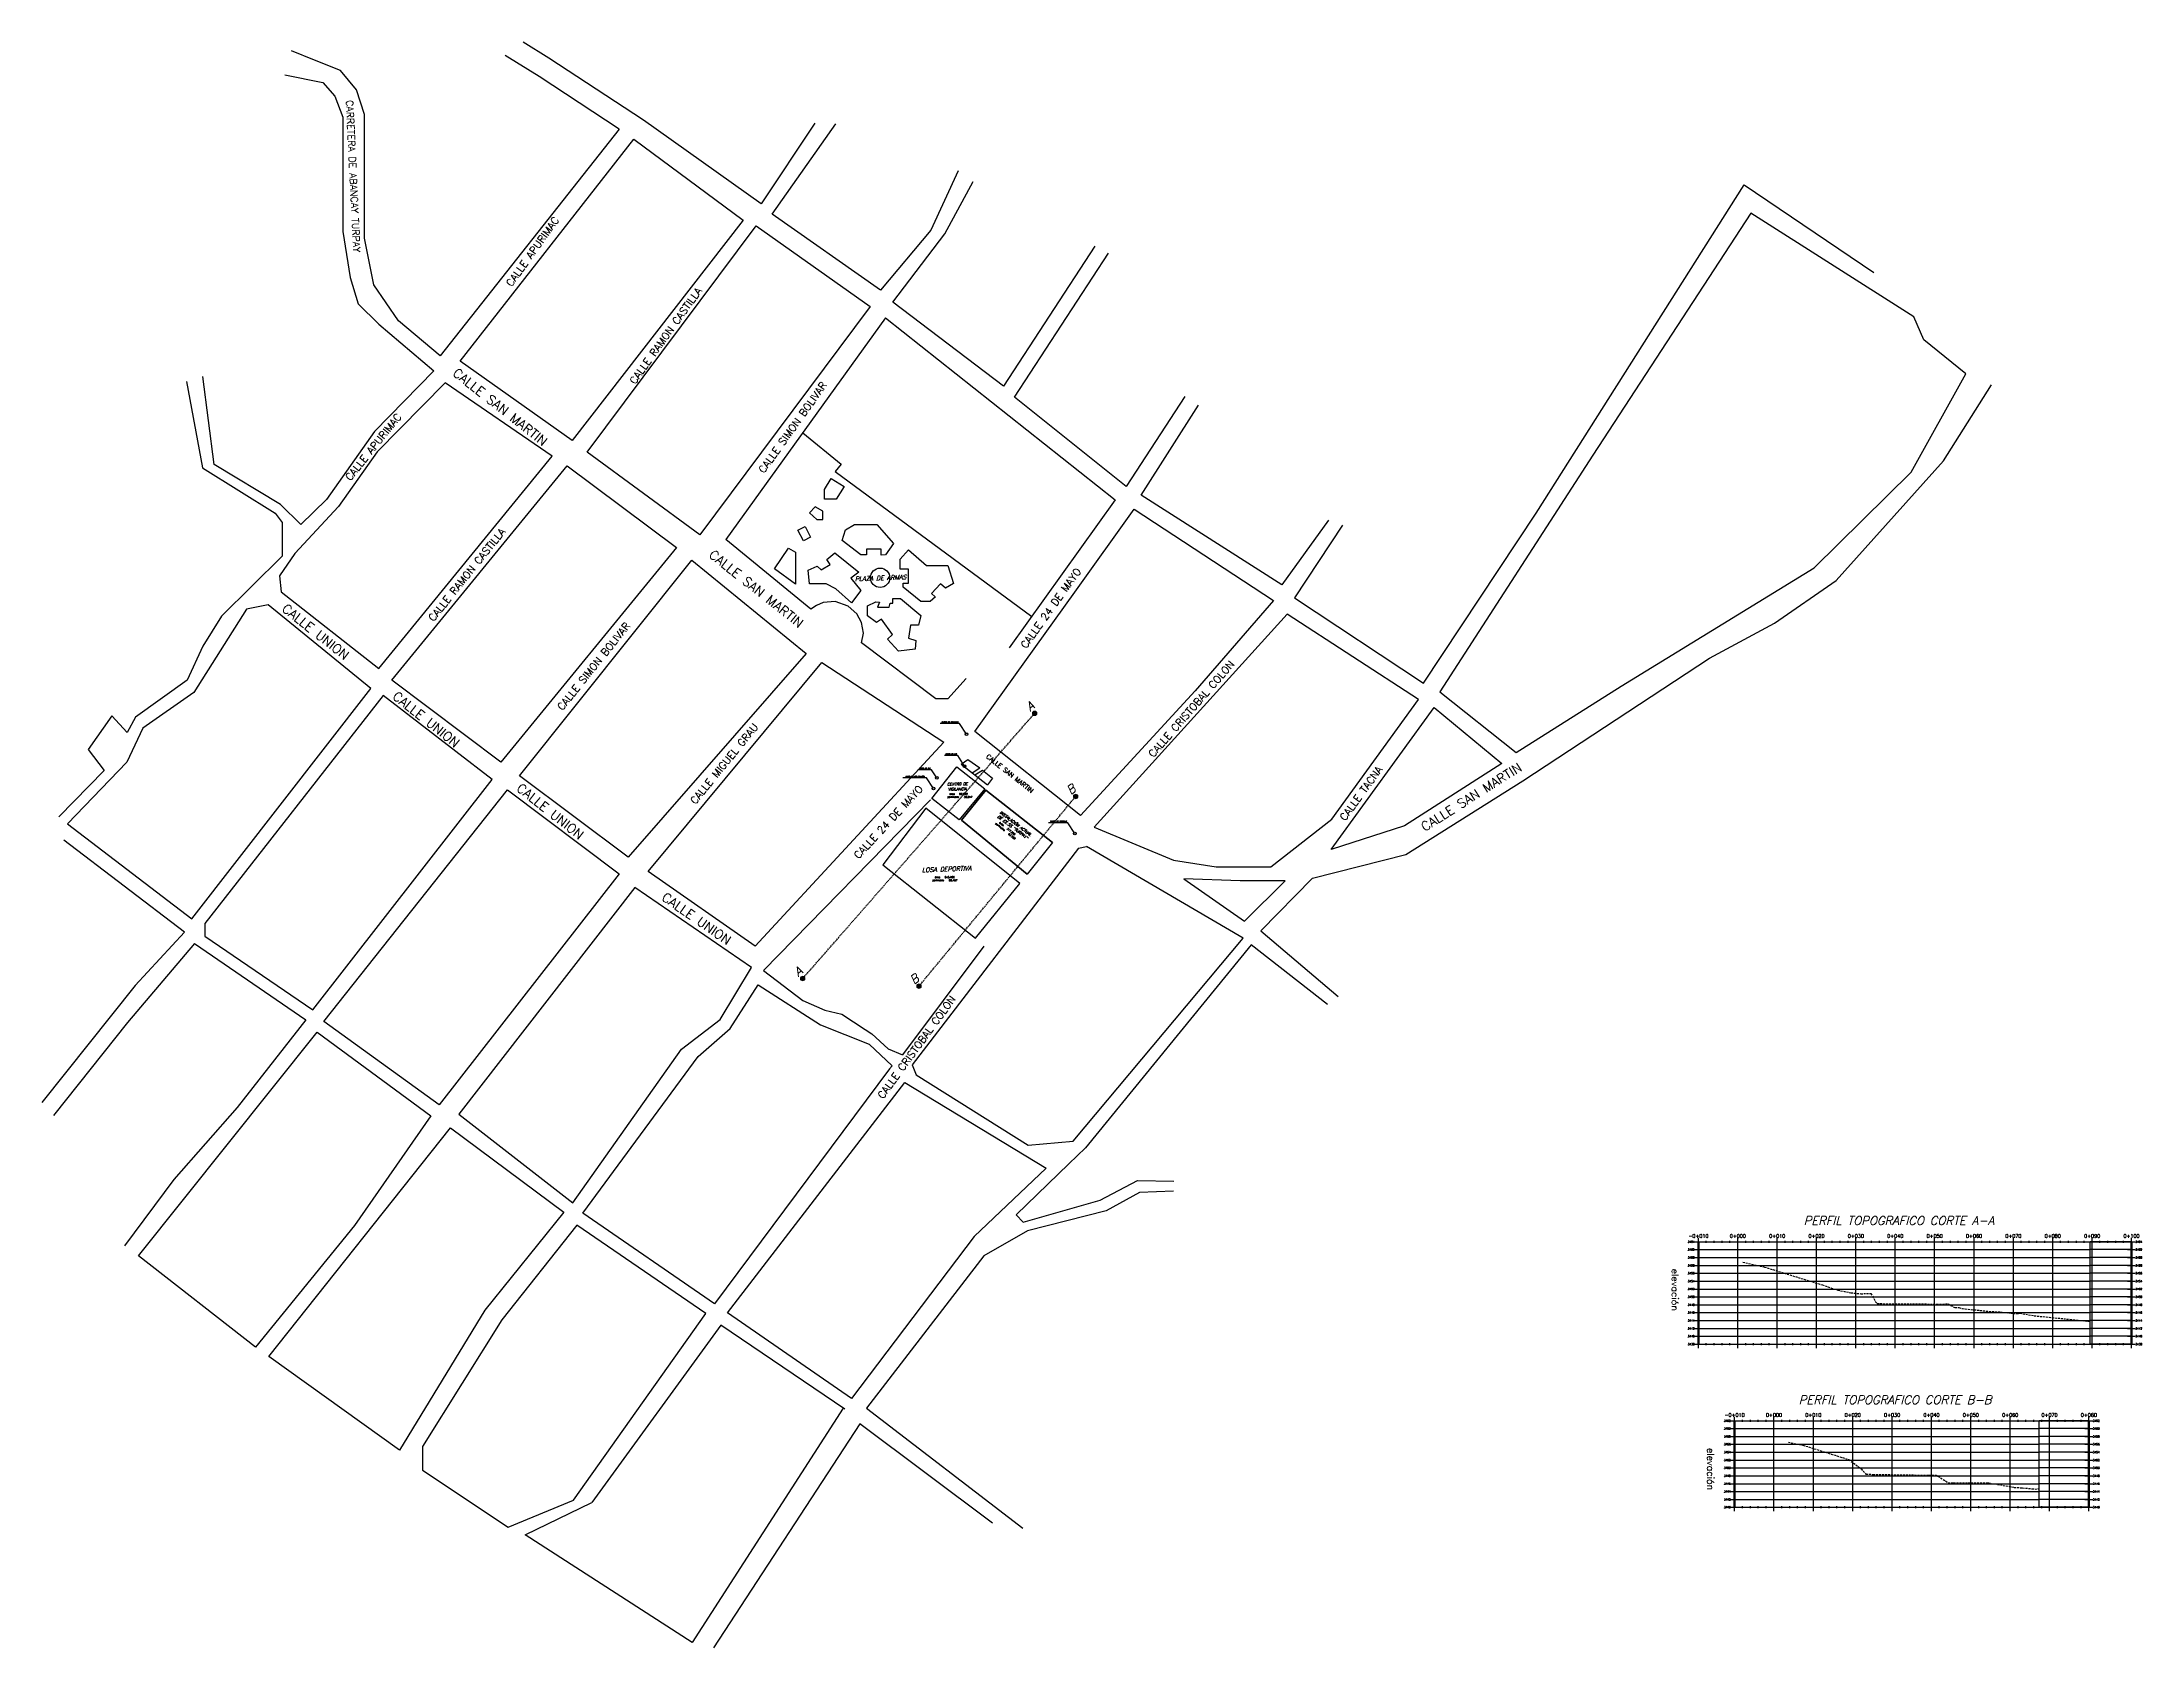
# Model space of a CAD drawing. Header units: metres. Extents: x 756359 to 758214, y 8425508 to 8426351.
# Drawn here: x 756359 to 756893, y 8425508 to 8425916 of the extents above.
import ezdxf
from ezdxf.enums import TextEntityAlignment as Align

# ---------------------------------------------------------------- set-up
doc = ezdxf.new("R2010")
doc.units = ezdxf.units.M
doc.linetypes.add('DASHED', pattern=[0.75, 0.5, -0.25])
doc.linetypes.add('HIDDEN', pattern=[0.375, 0.25, -0.125])
for name, color, linetype, lineweight in [('08', 8, 'Continuous', 20), ('PERFIL', 150, 'Continuous', 9), ('Texto calles', 7, 'Continuous', 18)]:
    doc.layers.add(name, color=color, linetype=linetype, lineweight=lineweight)
for name, color, linetype in [('C-ANNO-TABL-TTBL', 5, 'Continuous'), ('C-ROAD-PROF', 1, 'DASHED'), ('C-ROAD-PROF-GRID-GEOM', 5, 'Continuous'), ('C-ROAD-PROF-GRID-MAJR', 8, 'Continuous'), ('C-ROAD-PROF-TEXT', 11, 'Continuous'), ('C-ROAD-PROF-TITL', 11, 'Continuous'), ('C-ROAD-PROF-TTLB', 5, 'Continuous'), ('Capa1', 7, 'HIDDEN'), ('NOMBRE', 40, 'Continuous')]:
    doc.layers.add(name, color=color, linetype=linetype)
doc.styles.add('ambiente', font='romand.shx', dxfattribs={"oblique": 15})
doc.styles.get("Standard").update_dxf_attribs({"font": 'simplex.shx'})

# ---------------------------------------------------------------- blocks, each defined once
blk = doc.blocks.new('*U74')
at = {"layer": 'C-ROAD-PROF', "color": 1, "linetype": 'DASHED', "lineweight": -3}
for p, q in [((756785.98, 8425596.13), (756791.03, 8425595)), ((756791.03, 8425595), (756791.48, 8425594.91)), ((756791.48, 8425594.91), (756806.18, 8425590.35)), ((756806.18, 8425590.35), (756810.09, 8425589.05)), ((756810.09, 8425589.05), (756813.42, 8425588.36)), ((756813.42, 8425588.36), (756815.93, 8425588.12)), ((756815.93, 8425588.12), (756818.53, 8425588.19)), ((756818.53, 8425588.19), (756819.69, 8425586.09)), ((756819.69, 8425586.09), (756820.07, 8425585.65)), ((756820.07, 8425585.65), (756822.36, 8425585.58)), ((756835.21, 8425585.5), (756838.1, 8425585.52)), ((756838.1, 8425585.52), (756839.86, 8425584.59)), ((756839.86, 8425584.59), (756840.85, 8425584.6)), ((756840.85, 8425584.6), (756841.77, 8425584.36)), ((756841.77, 8425584.36), (756842.49, 8425584.28)), ((756842.49, 8425584.28), (756848.51, 8425583.64)), ((756848.51, 8425583.64), (756851.13, 8425583.52)), ((756851.13, 8425583.52), (756851.27, 8425583.51)), ((756851.27, 8425583.51), (756854.17, 8425583.18)), ((756854.17, 8425583.18), (756854.64, 8425583.12)), ((756854.64, 8425583.12), (756856, 8425583.14)), ((756856, 8425583.14), (756856.36, 8425583.17)), ((756856.36, 8425583.17), (756860.02, 8425582.53)), ((756860.02, 8425582.53), (756869.09, 8425581.61)), ((756869.09, 8425581.61), (756873.98, 8425581.12)), ((756873.98, 8425581.12), (756874.2, 8425581.14))]:
    blk.add_line(p, q, dxfattribs=at)
blk = doc.blocks.new('*U77')
at = {"layer": 'C-ROAD-PROF', "color": 1, "linetype": 'DASHED', "lineweight": -3}
for p, q in [((757035.41, 8425601.97), (757037.28, 8425601.55)), ((757037.28, 8425601.55), (757039.11, 8425601.17)), ((757039.11, 8425601.17), (757046.32, 8425598.91)), ((757046.32, 8425598.91), (757050.73, 8425597.51)), ((757050.73, 8425597.51), (757053.92, 8425595.16)), ((757053.92, 8425595.16), (757055.08, 8425593.81)), ((757055.08, 8425593.81), (757056.97, 8425593.75)), ((757071.1, 8425593.55), (757072.96, 8425593.56)), ((757072.96, 8425593.56), (757073.38, 8425593.34)), ((757073.44, 8425593.31), (757076.01, 8425591.64)), ((757077.36, 8425591.61), (757086.23, 8425591.57)), ((757086.23, 8425591.57), (757086.29, 8425591.58)), ((757092.75, 8425590.46), (757094.89, 8425590.34)), ((757094.89, 8425590.34), (757097.31, 8425590.1)), ((757097.31, 8425590.1), (757098.08, 8425590.02)), ((757098.08, 8425590.02), (757099.08, 8425590.14))]:
    blk.add_line(p, q, dxfattribs=at)

msp = doc.modelspace()

# ---------------------------------------------------------------- hatches: boundary and pattern name
at = {"layer": 'PERFIL'}
h = msp.add_hatch(color=256, dxfattribs=at)
h.set_gradient(color1=(0, 0, 255), color2=(255, 255, 0), name='INVCYLINDER')
h.paths.add_polyline_path([(756610.688, 8425745.145, 1), (756611.828, 8425745.145, 1)])
h = msp.add_hatch(color=256, dxfattribs=at)
h.set_gradient(color1=(0, 0, 255), color2=(255, 255, 0), name='INVCYLINDER')
h.paths.add_polyline_path([(756621.1, 8425724.03, 1), (756622.24, 8425724.03, 1)])
h = msp.add_hatch(color=256, dxfattribs=at)
h.set_gradient(color1=(0, 0, 255), color2=(255, 255, 0), name='INVCYLINDER')
h.paths.add_polyline_path([(756551.777, 8425677.771, 1), (756552.917, 8425677.771, 1)])
h = msp.add_hatch(color=256, dxfattribs=at)
h.set_gradient(color1=(0, 0, 255), color2=(255, 255, 0), name='INVCYLINDER')
h.paths.add_polyline_path([(756581.315, 8425675.844, 1), (756582.455, 8425675.844, 1)])

# ---------------------------------------------------------------- linework, layer by layer
for p, q in [((756598.848, 8425725.657, 3446.241), (756592.692, 8425718.014, 3446.241)), ((756598.567, 8425725.331, 3446.168), (756598.848, 8425725.657, 6892.472)), ((756598.848, 8425725.657, 6892.47), (756599.194, 8425725.435, 3446.307)), ((756615.828, 8425712.353, 3446.241), (756598.848, 8425725.657, 3446.241)), ((756592.692, 8425718.014, 3446.241), (756609.327, 8425704.308, 3446.241)), ((756622.378, 8425710.929, 3445.972), (756580.183, 8425655.86)), ((756664.234, 8425688.013), (756624.474, 8425711.358)), ((756621.064, 8425636.491), (756664.234, 8425688.013)), ((756580.183, 8425655.86), (756581.17, 8425653.278)), ((756581.17, 8425653.278), (756609.59, 8425635.428)), ((756609.59, 8425635.428), (756621.064, 8425636.491))]:
    msp.add_line(p, q)
at = {"flags": 128}
for points in [[(756505.689, 8425893.538), (756460.228, 8425835.987), (756449.672, 8425844.86), (756443.435, 8425853.972), (756441.036, 8425865.842), (756441.036, 8425880.589), (756441.036, 8425897.255), (756438.997, 8425903.49), (756434.919, 8425908.406), (756428.321, 8425911.043), (756422.489, 8425913.375)], [(756505.689, 8425893.538), (756485.397, 8425906.857), (756476.793, 8425912.189)], [(756511.893, 8425895.782), (756487.859, 8425911.571), (756481.314, 8425915.659)], [(756420.764, 8425907.31), (756430.48, 8425905.392), (756433.479, 8425901.915), (756435.516, 8425896.607), (756435.516, 8425886.706), (756435.516, 8425867.563), (756437.407, 8425855.837), (756439.45, 8425849.175), (756444.667, 8425843.96), (756458.674, 8425832.137), (756443.56, 8425816.687), (756431.345, 8425799.417), (756424.846, 8425793.062)], [(756555.424, 8425895.018), (756541.793, 8425874.524), (756511.893, 8425895.782)], [(756591.874, 8425882.962), (756584.903, 8425867.831), (756572.089, 8425852.629), (756544.61, 8425871.935), (756560.75, 8425894.909)], [(756626.527, 8425863.812), (756603.363, 8425828.201), (756575.258, 8425849.603), (756588.478, 8425866.965), (756595.676, 8425880.217)], [(756738.63, 8425796.005), (756791.495, 8425879.399), (756824.466, 8425857.108)], [(756649.412, 8425825.634), (756634.485, 8425802.761), (756606.106, 8425825.435), (756630.047, 8425862.052)], [(756573.413, 8425845.598), (756532.793, 8425789.291)], [(756573.413, 8425845.598), (756631.746, 8425799.328), (756604.831, 8425761.769)], [(756395.789, 8425829.433), (756399.874, 8425807.49), (756418.371, 8425796.017), (756420.129, 8425793.579), (756420.129, 8425785.074), (756404.751, 8425769.802), (756399.984, 8425762.194), (756395.957, 8425753.576), (756382.898, 8425744.142), (756380.742, 8425740.286), (756376.885, 8425744.482), (756370.815, 8425735.92), (756374.899, 8425730.647), (756363.384, 8425718.853)], [(756424.846, 8425793.062), (756419.695, 8425798.215), (756402.891, 8425808.36), (756399.987, 8425830.738)], [(756668.683, 8425689.882), (756681.852, 8425703.248), (756705.558, 8425709.324), (756735.306, 8425727.967), (756782.68, 8425759.182), (756799.189, 8425768.067), (756814.82, 8425778.878), (756842.139, 8425809.248), (756854.33, 8425828.543)], [(756685.892, 8425794.226), (756674.064, 8425777.758), (756638.291, 8425800.568), (756652.875, 8425823.442)], [(756552.363, 8425816.419), (756562.133, 8425808.455), (756560.595, 8425806.569), (756610.532, 8425769.725)], [(756689.492, 8425792.918), (756677.283, 8425774.444), (756710.063, 8425752.78), (756738.63, 8425796.005)], [(756593.89, 8425753.986), (756589.208, 8425748.857), (756586.162, 8425748.857), (756567.268, 8425763.03), (756567.751, 8425765.48), (756567.301, 8425768.202), (756566.132, 8425770.385), (756563.926, 8425772.387), (756560.623, 8425773.52), (756557.553, 8425773.267), (756555.849, 8425772.565), (756554.445, 8425771.576), (756532.793, 8425789.291)], [(756586.05, 8425774.697), (756584.723, 8425773.526), (756582.342, 8425773.526), (756577.892, 8425777.194), (756577.892, 8425778.17), (756579.219, 8425778.17), (756579.219, 8425781.759), (756577.072, 8425781.759), (756577.072, 8425784.335), (756579.258, 8425786.637), (756583.825, 8425782.696), (756589.212, 8425782.696), (756590.656, 8425778.092), (756588.627, 8425776.921), (756587.338, 8425778.014), (756585.054, 8425775.613), (756586.017, 8425774.697)], [(756395.315, 8425689.568), (756364.629, 8425712.915)], [(756395.315, 8425689.568), (756382.827, 8425675.998), (756359.119, 8425646.32)], [(756668.683, 8425689.882), (756688.391, 8425673.187)], [(756397.844, 8425686.68), (756380.804, 8425666.59), (756362.057, 8425642.969)], [(756397.844, 8425686.68), (756426.15, 8425667.322), (756408.731, 8425644.985), (756392.573, 8425626.772), (756380.074, 8425609.909)], [(756598.353, 8425685.959), (756577.733, 8425658.428)], [(756685.669, 8425671.187), (756666.296, 8425686.31), (756624.14, 8425634.802), (756619.935, 8425630.726), (756606.602, 8425617.801), (756608.352, 8425615.903), (756627.886, 8425621.518), (756637.401, 8425626.475), (756646.611, 8425626.324)], [(756646.56, 8425623.794), (756637.907, 8425623.44), (756629.455, 8425618.786), (756609.415, 8425613.728), (756598.314, 8425607.317), (756568.588, 8425568.687), (756608.231, 8425538.181)], [(756563.006, 8425568.439), (756531.551, 8425589.759), (756498.815, 8425544.677)], [(756562.647, 8425568.682), (756524.304, 8425509.124), (756481.811, 8425536.481), (756498.815, 8425544.677)], [(756600.558, 8425539.449), (756566.899, 8425564.683), (756529.653, 8425507.735)]]:
    msp.add_lwpolyline(points, dxfattribs=at)
for points in [[(756509.49, 8425890.981), (756537.248, 8425870.378), (756493.772, 8425814.423), (756465.318, 8425834.582)], [(756540.531, 8425868.97), (756569.489, 8425848.513), (756526.233, 8425790.489), (756497.558, 8425811.512)], [(756492.516, 8425808), (756520.308, 8425787.275), (756475.701, 8425732.776), (756447.954, 8425753.556)], [(756551.128, 8425791.627), (756552.951, 8425792.568), (756554.342, 8425789.874), (756552.519, 8425788.933)], [(756524.213, 8425784.065), (756553.245, 8425760.337), (756508.005, 8425708.617), (756480.444, 8425729.273)], [(756557.223, 8425758.07), (756588.166, 8425737.798), (756540.305, 8425686.029), (756513.1, 8425704.94)]]:
    msp.add_lwpolyline(points, close=True)
for points in [[(756714.162, 8425750.596), (756733.541, 8425735.21), (756760.23, 8425752.035), (756780.827, 8425764.654), (756809.251, 8425782.067), (756833.916, 8425806.415), (756847.766, 8425831.347), (756837.135, 8425839.981), (756834.588, 8425845.847), (756793.171, 8425872.192), (756753.062, 8425810.681)], [(756488.668, 8425810.483), (756461.528, 8425829.095), (756444.225, 8425811.574), (756434.455, 8425797.657), (756423.348, 8425785.724), (756419.419, 8425780.06), (756419.909, 8425775.975), (756444.666, 8425756.489)], [(756559.555, 8425804.811), (756562.855, 8425802.743), (756560.868, 8425799.574), (756557.878, 8425799.574), (756557.878, 8425801.96)], [(756555.497, 8425797.59), (756554.07, 8425796.074), (756555.906, 8425794.345), (756557.46, 8425794.345), (756557.46, 8425796.519)], [(756575.405, 8425788.305), (756573.378, 8425785.36), (756572.315, 8425785.335), (756572.315, 8425786.806), (756568.528, 8425786.806), (756568.528, 8425785.359), (756567.129, 8425785.359), (756562.404, 8425789.055), (756563.177, 8425791.721), (756565.544, 8425793.118), (756571.211, 8425793.118)], [(756548.77, 8425787.132), (756550.545, 8425786.052), (756550.545, 8425777.956), (756545.159, 8425781.835)], [(756560.484, 8425785.911), (756566.566, 8425781.032), (756564.614, 8425779.456), (756567.15, 8425776.315), (756564.739, 8425773.176), (756560.734, 8425776.729), (756558.306, 8425778.005), (756554.101, 8425778.005), (756553.7, 8425781.533), (756556.003, 8425782.483), (756557.054, 8425781.608), (756559.282, 8425782.959), (756558.509, 8425784.233)], [(756580.883, 8425761.423), (756576.71, 8425760.912), (756573.875, 8425763.981), (756575.116, 8425765.127), (756572.379, 8425769.058), (756571.125, 8425768.185), (756568.796, 8425769.924), (756568.796, 8425772.442), (756570.962, 8425773.466), (756571.853, 8425773.375), (756571.31, 8425772.068), (756574.321, 8425772.068), (756574.524, 8425773.149), (756575.27, 8425773.149), (756575.231, 8425774.322), (756577.219, 8425774.322), (756582.36, 8425770.001), (756581.763, 8425767.538), (756579.747, 8425767.538), (756579.199, 8425764.254), (756581.041, 8425763.607)], [(756442.628, 8425751.485), (756416.547, 8425772.703), (756411.042, 8425771.616), (756397.712, 8425750.399), (756384.724, 8425741.333), (756380.668, 8425732.716), (756365.594, 8425717.061), (756397.184, 8425692.937)], [(756675.436, 8425770.307), (756626.342, 8425716.246), (756646.55, 8425707.833), (756657.333, 8425706.146), (756671.221, 8425706.146), (756686.788, 8425718.253), (756708.752, 8425748.666)], [(756473.447, 8425728.293), (756445.785, 8425749.667), (756400.489, 8425691.783), (756400.489, 8425688.567), (756427.9, 8425669.864)], [(756712.734, 8425746.611), (756729.965, 8425732.379), (756705.19, 8425716.554), (756686.574, 8425710.529)], [(756477.388, 8425725.697), (756505.732, 8425704.338), (756460.014, 8425645.717), (756430.727, 8425666.826)], [(756509.701, 8425700.92), (756465.029, 8425643.296), (756493.99, 8425620.844), (756521.541, 8425659.818), (756531.364, 8425667.412), (756539.368, 8425680.609)], [(756649.129, 8425703.094), (756664.597, 8425692.376), (756674.88, 8425702.566), (756663.455, 8425702.566)], [(756575.08, 8425655.596), (756574.405, 8425654.875), (756529.965, 8425595.118), (756496.488, 8425618.205), (756525.801, 8425657.995), (756533.953, 8425665.076), (756541.046, 8425676.148), (756556.904, 8425665.989), (756569.19, 8425661.112)], [(756429.051, 8425664.157), (756457.88, 8425642.893), (756438.52, 8425615.029), (756413.341, 8425584.184), (756383.641, 8425607.304)], [(756578.302, 8425651.41), (756614.225, 8425629.636), (756595.933, 8425612.239), (756564.759, 8425571.11), (756533.205, 8425592.884)], [(756462.922, 8425639.827), (756491.666, 8425618.424), (756471.578, 8425593.513), (756449.925, 8425557.985), (756416.771, 8425581.771)], [(756494.931, 8425615.096), (756475.893, 8425591.108), (756455.783, 8425558.946), (756455.783, 8425552.915), (756477.502, 8425538.442), (756494.126, 8425545.277), (756527.777, 8425592.716)]]:
    msp.add_lwpolyline(points, close=True, dxfattribs=at)
at = {"elevation": 3446.044, "flags": 128}
msp.add_lwpolyline([(756596.072, 8425740.55), (756621.434, 8425775.95), (756636.549, 8425797.034), (756671.928, 8425773.789), (756652.006, 8425750.815), (756622.875, 8425719.225)], close=True, dxfattribs=at)
at = {"flags": 128}
for points, elevation in [([(756591.525, 8425731.533), (756598.568, 8425726.002)], 3446.768), ([(756592.58, 8425732.231), (756594.332, 8425733.391)], 3446.768), ([(756592.58, 8425732.231), (756599.284, 8425726.965)], 3446.768), ([(756594.332, 8425733.391), (756597.311, 8425731.277)], 3446.065), ([(756595.403, 8425730.014), (756597.311, 8425731.277)], 3446.655), ([(756596.081, 8425729.481), (756597.99, 8425730.745)], 3446.585), ([(756597.99, 8425730.745), (756600.548, 8425728.668), (756599.284, 8425726.965)], 3445.818), ([(756598.848, 8425725.657), (756592.692, 8425718.014)], 6892.513), ([(756584.808, 8425723.176), (756542.384, 8425679.78), (756552.418, 8425672.241), (756557.993, 8425669.724), (756562.319, 8425668.743), (756568.251, 8425664.82), (756569.903, 8425663.727), (756574.05, 8425659.915), (756577.733, 8425658.428)], 3446.768), ([(756592.692, 8425718.014), (756609.327, 8425704.308)], 3446.241), ([(756622.378, 8425710.929), (756624.474, 8425711.358)], 3445.972)]:
    msp.add_lwpolyline(points, dxfattribs=dict(at, elevation=elevation))
for centre, radius in [((756572.015, 8425779.564), 2.461), ((756593.94, 8425739.856, 3445.962), 0.333), ((756593.474, 8425731.721, 3446.206), 0.333), ((756593.474, 8425731.721, 3446.206), 0.1), ((756585.555, 8425726.05, 3447.882), 0.333), ((756586.433, 8425728.743, 3447), 0.333), ((756621.466, 8425714.599, 3445.5), 0.333)]:
    msp.add_circle(centre, radius)
at = {"layer": '08', "lineweight": -2}
for points, elevation in [([(756593.94, 8425739.856), (756592.206, 8425742.572), (756587.245, 8425742.572)], 3445.962), ([(756586.433, 8425728.743), (756585.064, 8425730.793), (756581.621, 8425730.793)], 3447), ([(756593.474, 8425731.721), (756591.74, 8425734.437), (756588.351, 8425734.437)], 3446.206), ([(756585.555, 8425726.05), (756583.821, 8425728.766), (756577.804, 8425728.766)], 3447.882), ([(756621.466, 8425714.599), (756619.732, 8425717.315), (756614.785, 8425717.315)], 3445.5)]:
    msp.add_lwpolyline(points, dxfattribs=dict(at, elevation=elevation))
at = {"layer": 'C-ANNO-TABL-TTBL', "elevation": 3446.768, "flags": 128}
msp.add_lwpolyline([(756591.525, 8425731.533), (756598.568, 8425726.002), (756592.094, 8425718.08), (756585.148, 8425723.536)], close=True, dxfattribs=at)
at = {"layer": 'C-ANNO-TABL-TTBL', "elevation": 3446.162, "flags": 128}
msp.add_lwpolyline([(756615.828, 8425712.353), (756609.327, 8425704.308), (756592.692, 8425718.014), (756598.848, 8425725.657), (756615.828, 8425712.353)], dxfattribs=at)
at = {"layer": 'C-ANNO-TABL-TTBL', "flags": 128}
msp.add_lwpolyline([(756607.475, 8425701.937), (756583.657, 8425721.059), (756572.728, 8425706.698), (756596.235, 8425688.054)], close=True, dxfattribs=at)
at = {"layer": 'C-ROAD-PROF'}
for p, q in [((756824.281, 8425551.831), (756838.419, 8425551.624)), ((756843.326, 8425549.719), (756844.673, 8425549.686)), ((756853.602, 8425549.655), (756860.065, 8425548.541))]:
    msp.add_line(p, q, dxfattribs=at)
at = {"layer": 'C-ROAD-PROF', "color": 1, "linetype": 'DASHED', "lineweight": -3, "flags": 128}
msp.add_lwpolyline([(756827.534, 8425595.18), (756840.382, 8425595.094)], dxfattribs=at)
at = {"layer": 'C-ROAD-PROF-GRID-GEOM', "color": 5, "linetype": 'Continuous', "lineweight": -3}
for p, q in [((756789.871, 8425584.92), (756789.871, 8425610.92)), ((756879.368, 8425584.92), (756879.368, 8425610.92)), ((756799.059, 8425543.473), (756799.059, 8425565.473)), ((756866.396, 8425543.473), (756866.396, 8425565.473))]:
    msp.add_line(p, q, dxfattribs=at)
at = {"layer": 'C-ROAD-PROF-GRID-MAJR', "color": 8, "linetype": 'Continuous', "lineweight": -3}
for p, q in [((756779.871, 8425610.92), (756789.871, 8425610.92)), ((756779.871, 8425584.92), (756779.871, 8425610.92)), ((756779.871, 8425608.92), (756789.871, 8425608.92)), ((756789.871, 8425610.92), (756879.368, 8425610.92)), ((756789.871, 8425584.92), (756789.871, 8425610.92)), ((756789.871, 8425608.92), (756879.368, 8425608.92)), ((756799.871, 8425584.92), (756799.871, 8425610.92)), ((756809.871, 8425584.92), (756809.871, 8425610.92)), ((756819.871, 8425584.92), (756819.871, 8425610.92)), ((756829.871, 8425584.92), (756829.871, 8425610.92)), ((756839.871, 8425584.92), (756839.871, 8425610.92)), ((756849.871, 8425584.92), (756849.871, 8425610.92)), ((756859.871, 8425584.92), (756859.871, 8425610.92)), ((756869.871, 8425584.92), (756869.871, 8425610.92)), ((756889.871, 8425610.92), (756879.368, 8425610.92)), ((756889.871, 8425608.92), (756879.368, 8425608.92)), ((756879.871, 8425584.92), (756879.871, 8425610.92)), ((756889.871, 8425584.92), (756889.871, 8425610.92)), ((756779.871, 8425606.92), (756789.871, 8425606.92)), ((756779.871, 8425604.92), (756789.871, 8425604.92)), ((756779.871, 8425602.92), (756789.871, 8425602.92)), ((756789.871, 8425606.92), (756879.368, 8425606.92)), ((756789.871, 8425604.92), (756879.368, 8425604.92)), ((756789.871, 8425602.92), (756879.368, 8425602.92)), ((756889.871, 8425606.92), (756879.368, 8425606.92)), ((756889.871, 8425604.92), (756879.368, 8425604.92)), ((756889.871, 8425602.92), (756879.368, 8425602.92)), ((756779.871, 8425600.92), (756789.871, 8425600.92)), ((756779.871, 8425598.92), (756789.871, 8425598.92)), ((756789.871, 8425600.92), (756879.368, 8425600.92)), ((756789.871, 8425598.92), (756879.368, 8425598.92)), ((756889.871, 8425600.92), (756879.368, 8425600.92)), ((756889.871, 8425598.92), (756879.368, 8425598.92)), ((756779.871, 8425596.92), (756789.871, 8425596.92)), ((756779.871, 8425594.92), (756789.871, 8425594.92)), ((756779.871, 8425592.92), (756789.871, 8425592.92)), ((756789.871, 8425596.92), (756879.368, 8425596.92)), ((756789.871, 8425594.92), (756879.368, 8425594.92)), ((756789.871, 8425592.92), (756879.368, 8425592.92)), ((756889.871, 8425596.92), (756879.368, 8425596.92)), ((756889.871, 8425594.92), (756879.368, 8425594.92)), ((756889.871, 8425592.92), (756879.368, 8425592.92)), ((756779.871, 8425590.92), (756789.871, 8425590.92)), ((756779.871, 8425588.92), (756789.871, 8425588.92)), ((756779.871, 8425586.92), (756789.871, 8425586.92)), ((756789.871, 8425590.92), (756879.368, 8425590.92)), ((756789.871, 8425588.92), (756879.368, 8425588.92)), ((756789.871, 8425586.92), (756879.368, 8425586.92)), ((756889.871, 8425590.92), (756879.368, 8425590.92)), ((756889.871, 8425588.92), (756879.368, 8425588.92)), ((756889.871, 8425586.92), (756879.368, 8425586.92)), ((756779.871, 8425584.92), (756789.871, 8425584.92)), ((756789.871, 8425584.92), (756879.368, 8425584.92)), ((756889.871, 8425584.92), (756879.368, 8425584.92)), ((756789.059, 8425565.473), (756799.059, 8425565.473)), ((756789.059, 8425543.473), (756789.059, 8425565.473)), ((756799.059, 8425565.473), (756866.396, 8425565.473)), ((756799.059, 8425543.473), (756799.059, 8425565.473)), ((756809.059, 8425543.473), (756809.059, 8425565.473)), ((756819.059, 8425543.473), (756819.059, 8425565.473)), ((756829.059, 8425543.473), (756829.059, 8425565.473)), ((756839.059, 8425543.473), (756839.059, 8425565.473)), ((756849.059, 8425543.473), (756849.059, 8425565.473)), ((756859.059, 8425543.473), (756859.059, 8425565.473)), ((756879.059, 8425565.473), (756866.396, 8425565.473)), ((756869.059, 8425543.473), (756869.059, 8425565.473)), ((756879.059, 8425543.473), (756879.059, 8425565.473)), ((756789.059, 8425563.473), (756799.059, 8425563.473)), ((756789.059, 8425561.473), (756799.059, 8425561.473)), ((756799.059, 8425563.473), (756866.396, 8425563.473)), ((756799.059, 8425561.473), (756866.396, 8425561.473)), ((756879.059, 8425563.473), (756866.396, 8425563.473)), ((756879.059, 8425561.473), (756866.396, 8425561.473)), ((756789.059, 8425559.473), (756799.059, 8425559.473)), ((756789.059, 8425557.473), (756799.059, 8425557.473)), ((756789.059, 8425555.473), (756799.059, 8425555.473)), ((756799.059, 8425559.473), (756866.396, 8425559.473)), ((756799.059, 8425557.473), (756866.396, 8425557.473)), ((756799.059, 8425555.473), (756866.396, 8425555.473)), ((756879.059, 8425559.473), (756866.396, 8425559.473)), ((756879.059, 8425557.473), (756866.396, 8425557.473)), ((756879.059, 8425555.473), (756866.396, 8425555.473)), ((756789.059, 8425553.473), (756799.059, 8425553.473)), ((756789.059, 8425551.473), (756799.059, 8425551.473)), ((756789.059, 8425549.473), (756799.059, 8425549.473)), ((756799.059, 8425553.473), (756866.396, 8425553.473)), ((756799.059, 8425551.473), (756866.396, 8425551.473)), ((756799.059, 8425549.473), (756866.396, 8425549.473)), ((756879.059, 8425553.473), (756866.396, 8425553.473)), ((756879.059, 8425551.473), (756866.396, 8425551.473)), ((756879.059, 8425549.473), (756866.396, 8425549.473)), ((756789.059, 8425547.473), (756799.059, 8425547.473)), ((756789.059, 8425545.473), (756799.059, 8425545.473)), ((756799.059, 8425547.473), (756866.396, 8425547.473)), ((756799.059, 8425545.473), (756866.396, 8425545.473)), ((756879.059, 8425547.473), (756866.396, 8425547.473)), ((756879.059, 8425545.473), (756866.396, 8425545.473)), ((756789.059, 8425543.473), (756799.059, 8425543.473)), ((756799.059, 8425543.473), (756866.396, 8425543.473)), ((756879.059, 8425543.473), (756866.396, 8425543.473))]:
    msp.add_line(p, q, dxfattribs=at)
at = {"layer": 'C-ROAD-PROF-TEXT', "color": 11, "linetype": 'Continuous', "lineweight": -3}
for p, q in [((756778.871, 8425610.92), (756780.871, 8425610.92)), ((756778.871, 8425608.92), (756780.871, 8425608.92)), ((756779.621, 8425610.67), (756780.121, 8425610.67)), ((756779.621, 8425610.42), (756780.121, 8425610.42)), ((756779.621, 8425610.17), (756780.121, 8425610.17)), ((756779.621, 8425609.92), (756780.121, 8425609.92)), ((756779.621, 8425609.67), (756780.121, 8425609.67)), ((756779.621, 8425609.42), (756780.121, 8425609.42)), ((756779.621, 8425609.17), (756780.121, 8425609.17)), ((756779.621, 8425608.67), (756780.121, 8425608.67)), ((756779.621, 8425608.42), (756780.121, 8425608.42)), ((756779.621, 8425608.17), (756780.121, 8425608.17)), ((756779.621, 8425607.92), (756780.121, 8425607.92)), ((756779.871, 8425609.92), (756779.871, 8425611.92)), ((756781.871, 8425610.67), (756781.871, 8425611.17)), ((756783.871, 8425610.67), (756783.871, 8425611.17)), ((756785.871, 8425610.67), (756785.871, 8425611.17)), ((756787.871, 8425610.67), (756787.871, 8425611.17)), ((756789.871, 8425609.92), (756789.871, 8425611.92)), ((756791.871, 8425610.67), (756791.871, 8425611.17)), ((756793.871, 8425610.67), (756793.871, 8425611.17)), ((756795.871, 8425610.67), (756795.871, 8425611.17)), ((756797.871, 8425610.67), (756797.871, 8425611.17)), ((756799.871, 8425609.92), (756799.871, 8425611.92)), ((756801.871, 8425610.67), (756801.871, 8425611.17)), ((756803.871, 8425610.67), (756803.871, 8425611.17)), ((756805.871, 8425610.67), (756805.871, 8425611.17)), ((756807.871, 8425610.67), (756807.871, 8425611.17)), ((756809.871, 8425609.92), (756809.871, 8425611.92)), ((756811.871, 8425610.67), (756811.871, 8425611.17)), ((756813.871, 8425610.67), (756813.871, 8425611.17)), ((756815.871, 8425610.67), (756815.871, 8425611.17)), ((756817.871, 8425610.67), (756817.871, 8425611.17)), ((756819.871, 8425609.92), (756819.871, 8425611.92)), ((756821.871, 8425610.67), (756821.871, 8425611.17)), ((756823.871, 8425610.67), (756823.871, 8425611.17)), ((756825.871, 8425610.67), (756825.871, 8425611.17)), ((756827.871, 8425610.67), (756827.871, 8425611.17)), ((756829.871, 8425609.92), (756829.871, 8425611.92)), ((756831.871, 8425610.67), (756831.871, 8425611.17)), ((756833.871, 8425610.67), (756833.871, 8425611.17)), ((756835.871, 8425610.67), (756835.871, 8425611.17)), ((756837.871, 8425610.67), (756837.871, 8425611.17)), ((756839.871, 8425609.92), (756839.871, 8425611.92)), ((756841.871, 8425610.67), (756841.871, 8425611.17)), ((756843.871, 8425610.67), (756843.871, 8425611.17)), ((756845.871, 8425610.67), (756845.871, 8425611.17)), ((756847.871, 8425610.67), (756847.871, 8425611.17)), ((756849.871, 8425609.92), (756849.871, 8425611.92)), ((756851.871, 8425610.67), (756851.871, 8425611.17)), ((756853.871, 8425610.67), (756853.871, 8425611.17)), ((756855.871, 8425610.67), (756855.871, 8425611.17)), ((756857.871, 8425610.67), (756857.871, 8425611.17)), ((756859.871, 8425609.92), (756859.871, 8425611.92)), ((756861.871, 8425610.67), (756861.871, 8425611.17)), ((756863.871, 8425610.67), (756863.871, 8425611.17)), ((756865.871, 8425610.67), (756865.871, 8425611.17)), ((756867.871, 8425610.67), (756867.871, 8425611.17)), ((756869.871, 8425609.92), (756869.871, 8425611.92)), ((756871.871, 8425610.67), (756871.871, 8425611.17)), ((756873.871, 8425610.67), (756873.871, 8425611.17)), ((756875.871, 8425610.67), (756875.871, 8425611.17)), ((756877.871, 8425610.67), (756877.871, 8425611.17)), ((756879.871, 8425609.92), (756879.871, 8425611.92)), ((756881.871, 8425610.67), (756881.871, 8425611.17)), ((756883.871, 8425610.67), (756883.871, 8425611.17)), ((756885.871, 8425610.67), (756885.871, 8425611.17)), ((756887.871, 8425610.67), (756887.871, 8425611.17)), ((756888.871, 8425610.92), (756890.871, 8425610.92)), ((756888.871, 8425608.92), (756890.871, 8425608.92)), ((756889.621, 8425610.67), (756890.121, 8425610.67)), ((756889.621, 8425610.42), (756890.121, 8425610.42)), ((756889.621, 8425610.17), (756890.121, 8425610.17)), ((756889.621, 8425609.92), (756890.121, 8425609.92)), ((756889.621, 8425609.67), (756890.121, 8425609.67)), ((756889.621, 8425609.42), (756890.121, 8425609.42)), ((756889.621, 8425609.17), (756890.121, 8425609.17)), ((756889.621, 8425608.67), (756890.121, 8425608.67)), ((756889.621, 8425608.42), (756890.121, 8425608.42)), ((756889.621, 8425608.17), (756890.121, 8425608.17)), ((756889.621, 8425607.92), (756890.121, 8425607.92)), ((756889.871, 8425609.92), (756889.871, 8425611.92)), ((756778.871, 8425606.92), (756780.871, 8425606.92)), ((756778.871, 8425604.92), (756780.871, 8425604.92)), ((756778.871, 8425602.92), (756780.871, 8425602.92)), ((756779.621, 8425607.67), (756780.121, 8425607.67)), ((756779.621, 8425607.42), (756780.121, 8425607.42)), ((756779.621, 8425607.17), (756780.121, 8425607.17)), ((756779.621, 8425606.67), (756780.121, 8425606.67)), ((756779.621, 8425606.42), (756780.121, 8425606.42)), ((756779.621, 8425606.17), (756780.121, 8425606.17)), ((756779.621, 8425605.92), (756780.121, 8425605.92)), ((756779.621, 8425605.67), (756780.121, 8425605.67)), ((756779.621, 8425605.42), (756780.121, 8425605.42)), ((756779.621, 8425605.17), (756780.121, 8425605.17)), ((756779.621, 8425604.67), (756780.121, 8425604.67)), ((756779.621, 8425604.42), (756780.121, 8425604.42)), ((756779.621, 8425604.17), (756780.121, 8425604.17)), ((756779.621, 8425603.92), (756780.121, 8425603.92)), ((756779.621, 8425603.67), (756780.121, 8425603.67)), ((756779.621, 8425603.42), (756780.121, 8425603.42)), ((756779.621, 8425603.17), (756780.121, 8425603.17)), ((756779.621, 8425602.67), (756780.121, 8425602.67)), ((756888.871, 8425606.92), (756890.871, 8425606.92)), ((756888.871, 8425604.92), (756890.871, 8425604.92)), ((756888.871, 8425602.92), (756890.871, 8425602.92)), ((756889.621, 8425607.67), (756890.121, 8425607.67)), ((756889.621, 8425607.42), (756890.121, 8425607.42)), ((756889.621, 8425607.17), (756890.121, 8425607.17)), ((756889.621, 8425606.67), (756890.121, 8425606.67)), ((756889.621, 8425606.42), (756890.121, 8425606.42)), ((756889.621, 8425606.17), (756890.121, 8425606.17)), ((756889.621, 8425605.92), (756890.121, 8425605.92)), ((756889.621, 8425605.67), (756890.121, 8425605.67)), ((756889.621, 8425605.42), (756890.121, 8425605.42)), ((756889.621, 8425605.17), (756890.121, 8425605.17)), ((756889.621, 8425604.67), (756890.121, 8425604.67)), ((756889.621, 8425604.42), (756890.121, 8425604.42)), ((756889.621, 8425604.17), (756890.121, 8425604.17)), ((756889.621, 8425603.92), (756890.121, 8425603.92)), ((756889.621, 8425603.67), (756890.121, 8425603.67)), ((756889.621, 8425603.42), (756890.121, 8425603.42)), ((756889.621, 8425603.17), (756890.121, 8425603.17)), ((756889.621, 8425602.67), (756890.121, 8425602.67)), ((756778.871, 8425600.92), (756780.871, 8425600.92)), ((756778.871, 8425598.92), (756780.871, 8425598.92)), ((756779.621, 8425602.42), (756780.121, 8425602.42)), ((756779.621, 8425602.17), (756780.121, 8425602.17)), ((756779.621, 8425601.92), (756780.121, 8425601.92)), ((756779.621, 8425601.67), (756780.121, 8425601.67)), ((756779.621, 8425601.42), (756780.121, 8425601.42)), ((756779.621, 8425601.17), (756780.121, 8425601.17)), ((756779.621, 8425600.67), (756780.121, 8425600.67)), ((756779.621, 8425600.42), (756780.121, 8425600.42)), ((756779.621, 8425600.17), (756780.121, 8425600.17)), ((756779.621, 8425599.92), (756780.121, 8425599.92)), ((756779.621, 8425599.67), (756780.121, 8425599.67)), ((756779.621, 8425599.42), (756780.121, 8425599.42)), ((756779.621, 8425599.17), (756780.121, 8425599.17)), ((756779.621, 8425598.67), (756780.121, 8425598.67)), ((756779.621, 8425598.42), (756780.121, 8425598.42)), ((756779.621, 8425598.17), (756780.121, 8425598.17)), ((756779.621, 8425597.92), (756780.121, 8425597.92)), ((756779.621, 8425597.67), (756780.121, 8425597.67)), ((756779.621, 8425597.42), (756780.121, 8425597.42)), ((756888.871, 8425600.92), (756890.871, 8425600.92)), ((756888.871, 8425598.92), (756890.871, 8425598.92)), ((756889.621, 8425602.42), (756890.121, 8425602.42)), ((756889.621, 8425602.17), (756890.121, 8425602.17)), ((756889.621, 8425601.92), (756890.121, 8425601.92)), ((756889.621, 8425601.67), (756890.121, 8425601.67)), ((756889.621, 8425601.42), (756890.121, 8425601.42)), ((756889.621, 8425601.17), (756890.121, 8425601.17)), ((756889.621, 8425600.67), (756890.121, 8425600.67)), ((756889.621, 8425600.42), (756890.121, 8425600.42)), ((756889.621, 8425600.17), (756890.121, 8425600.17)), ((756889.621, 8425599.92), (756890.121, 8425599.92)), ((756889.621, 8425599.67), (756890.121, 8425599.67)), ((756889.621, 8425599.42), (756890.121, 8425599.42)), ((756889.621, 8425599.17), (756890.121, 8425599.17)), ((756889.621, 8425598.67), (756890.121, 8425598.67)), ((756889.621, 8425598.42), (756890.121, 8425598.42)), ((756889.621, 8425598.17), (756890.121, 8425598.17)), ((756889.621, 8425597.92), (756890.121, 8425597.92)), ((756889.621, 8425597.67), (756890.121, 8425597.67)), ((756889.621, 8425597.42), (756890.121, 8425597.42)), ((756778.871, 8425596.92), (756780.871, 8425596.92)), ((756778.871, 8425594.92), (756780.871, 8425594.92)), ((756778.871, 8425592.92), (756780.871, 8425592.92)), ((756779.621, 8425597.17), (756780.121, 8425597.17)), ((756779.621, 8425596.67), (756780.121, 8425596.67)), ((756779.621, 8425596.42), (756780.121, 8425596.42)), ((756779.621, 8425596.17), (756780.121, 8425596.17)), ((756779.621, 8425595.92), (756780.121, 8425595.92)), ((756779.621, 8425595.67), (756780.121, 8425595.67)), ((756779.621, 8425595.42), (756780.121, 8425595.42)), ((756779.621, 8425595.17), (756780.121, 8425595.17)), ((756779.621, 8425594.67), (756780.121, 8425594.67)), ((756779.621, 8425594.42), (756780.121, 8425594.42)), ((756779.621, 8425594.17), (756780.121, 8425594.17)), ((756779.621, 8425593.92), (756780.121, 8425593.92)), ((756779.621, 8425593.67), (756780.121, 8425593.67)), ((756779.621, 8425593.42), (756780.121, 8425593.42)), ((756779.621, 8425593.17), (756780.121, 8425593.17)), ((756779.621, 8425592.67), (756780.121, 8425592.67)), ((756779.621, 8425592.42), (756780.121, 8425592.42)), ((756779.621, 8425592.17), (756780.121, 8425592.17)), ((756779.621, 8425591.92), (756780.121, 8425591.92)), ((756888.871, 8425596.92), (756890.871, 8425596.92)), ((756888.871, 8425594.92), (756890.871, 8425594.92)), ((756888.871, 8425592.92), (756890.871, 8425592.92)), ((756889.621, 8425597.17), (756890.121, 8425597.17)), ((756889.621, 8425596.67), (756890.121, 8425596.67)), ((756889.621, 8425596.42), (756890.121, 8425596.42)), ((756889.621, 8425596.17), (756890.121, 8425596.17)), ((756889.621, 8425595.92), (756890.121, 8425595.92)), ((756889.621, 8425595.67), (756890.121, 8425595.67)), ((756889.621, 8425595.42), (756890.121, 8425595.42)), ((756889.621, 8425595.17), (756890.121, 8425595.17)), ((756889.621, 8425594.67), (756890.121, 8425594.67)), ((756889.621, 8425594.42), (756890.121, 8425594.42)), ((756889.621, 8425594.17), (756890.121, 8425594.17)), ((756889.621, 8425593.92), (756890.121, 8425593.92)), ((756889.621, 8425593.67), (756890.121, 8425593.67)), ((756889.621, 8425593.42), (756890.121, 8425593.42)), ((756889.621, 8425593.17), (756890.121, 8425593.17)), ((756889.621, 8425592.67), (756890.121, 8425592.67)), ((756889.621, 8425592.42), (756890.121, 8425592.42)), ((756889.621, 8425592.17), (756890.121, 8425592.17)), ((756889.621, 8425591.92), (756890.121, 8425591.92)), ((756778.871, 8425590.92), (756780.871, 8425590.92)), ((756778.871, 8425588.92), (756780.871, 8425588.92)), ((756778.871, 8425586.92), (756780.871, 8425586.92)), ((756779.621, 8425591.67), (756780.121, 8425591.67)), ((756779.621, 8425591.42), (756780.121, 8425591.42)), ((756779.621, 8425591.17), (756780.121, 8425591.17)), ((756779.621, 8425590.67), (756780.121, 8425590.67)), ((756779.621, 8425590.42), (756780.121, 8425590.42)), ((756779.621, 8425590.17), (756780.121, 8425590.17)), ((756779.621, 8425589.92), (756780.121, 8425589.92)), ((756779.621, 8425589.67), (756780.121, 8425589.67)), ((756779.621, 8425589.42), (756780.121, 8425589.42)), ((756779.621, 8425589.17), (756780.121, 8425589.17)), ((756779.621, 8425588.67), (756780.121, 8425588.67)), ((756779.621, 8425588.42), (756780.121, 8425588.42)), ((756779.621, 8425588.17), (756780.121, 8425588.17)), ((756779.621, 8425587.92), (756780.121, 8425587.92)), ((756779.621, 8425587.67), (756780.121, 8425587.67)), ((756779.621, 8425587.42), (756780.121, 8425587.42)), ((756779.621, 8425587.17), (756780.121, 8425587.17)), ((756779.621, 8425586.67), (756780.121, 8425586.67)), ((756888.871, 8425590.92), (756890.871, 8425590.92)), ((756888.871, 8425588.92), (756890.871, 8425588.92)), ((756888.871, 8425586.92), (756890.871, 8425586.92)), ((756889.621, 8425591.67), (756890.121, 8425591.67)), ((756889.621, 8425591.42), (756890.121, 8425591.42)), ((756889.621, 8425591.17), (756890.121, 8425591.17)), ((756889.621, 8425590.67), (756890.121, 8425590.67)), ((756889.621, 8425590.42), (756890.121, 8425590.42)), ((756889.621, 8425590.17), (756890.121, 8425590.17)), ((756889.621, 8425589.92), (756890.121, 8425589.92)), ((756889.621, 8425589.67), (756890.121, 8425589.67)), ((756889.621, 8425589.42), (756890.121, 8425589.42)), ((756889.621, 8425589.17), (756890.121, 8425589.17)), ((756889.621, 8425588.67), (756890.121, 8425588.67)), ((756889.621, 8425588.42), (756890.121, 8425588.42)), ((756889.621, 8425588.17), (756890.121, 8425588.17)), ((756889.621, 8425587.92), (756890.121, 8425587.92)), ((756889.621, 8425587.67), (756890.121, 8425587.67)), ((756889.621, 8425587.42), (756890.121, 8425587.42)), ((756889.621, 8425587.17), (756890.121, 8425587.17)), ((756889.621, 8425586.67), (756890.121, 8425586.67)), ((756778.871, 8425584.92), (756780.871, 8425584.92)), ((756779.621, 8425586.42), (756780.121, 8425586.42)), ((756779.621, 8425586.17), (756780.121, 8425586.17)), ((756779.621, 8425585.92), (756780.121, 8425585.92)), ((756779.621, 8425585.67), (756780.121, 8425585.67)), ((756779.621, 8425585.42), (756780.121, 8425585.42)), ((756779.621, 8425585.17), (756780.121, 8425585.17)), ((756779.871, 8425583.92), (756779.871, 8425585.92)), ((756781.871, 8425584.67), (756781.871, 8425585.17)), ((756783.871, 8425584.67), (756783.871, 8425585.17)), ((756785.871, 8425584.67), (756785.871, 8425585.17)), ((756787.871, 8425584.67), (756787.871, 8425585.17)), ((756789.871, 8425583.92), (756789.871, 8425585.92)), ((756791.871, 8425584.67), (756791.871, 8425585.17)), ((756793.871, 8425584.67), (756793.871, 8425585.17)), ((756795.871, 8425584.67), (756795.871, 8425585.17)), ((756797.871, 8425584.67), (756797.871, 8425585.17)), ((756799.871, 8425583.92), (756799.871, 8425585.92)), ((756801.871, 8425584.67), (756801.871, 8425585.17)), ((756803.871, 8425584.67), (756803.871, 8425585.17)), ((756805.871, 8425584.67), (756805.871, 8425585.17)), ((756807.871, 8425584.67), (756807.871, 8425585.17)), ((756809.871, 8425583.92), (756809.871, 8425585.92)), ((756811.871, 8425584.67), (756811.871, 8425585.17)), ((756813.871, 8425584.67), (756813.871, 8425585.17)), ((756815.871, 8425584.67), (756815.871, 8425585.17)), ((756817.871, 8425584.67), (756817.871, 8425585.17)), ((756819.871, 8425583.92), (756819.871, 8425585.92)), ((756821.871, 8425584.67), (756821.871, 8425585.17)), ((756823.871, 8425584.67), (756823.871, 8425585.17)), ((756825.871, 8425584.67), (756825.871, 8425585.17)), ((756827.871, 8425584.67), (756827.871, 8425585.17)), ((756829.871, 8425583.92), (756829.871, 8425585.92)), ((756831.871, 8425584.67), (756831.871, 8425585.17)), ((756833.871, 8425584.67), (756833.871, 8425585.17)), ((756835.871, 8425584.67), (756835.871, 8425585.17)), ((756837.871, 8425584.67), (756837.871, 8425585.17)), ((756839.871, 8425583.92), (756839.871, 8425585.92)), ((756841.871, 8425584.67), (756841.871, 8425585.17)), ((756843.871, 8425584.67), (756843.871, 8425585.17)), ((756845.871, 8425584.67), (756845.871, 8425585.17)), ((756847.871, 8425584.67), (756847.871, 8425585.17)), ((756849.871, 8425583.92), (756849.871, 8425585.92)), ((756851.871, 8425584.67), (756851.871, 8425585.17)), ((756853.871, 8425584.67), (756853.871, 8425585.17)), ((756855.871, 8425584.67), (756855.871, 8425585.17)), ((756857.871, 8425584.67), (756857.871, 8425585.17)), ((756859.871, 8425583.92), (756859.871, 8425585.92)), ((756861.871, 8425584.67), (756861.871, 8425585.17)), ((756863.871, 8425584.67), (756863.871, 8425585.17)), ((756865.871, 8425584.67), (756865.871, 8425585.17)), ((756867.871, 8425584.67), (756867.871, 8425585.17)), ((756869.871, 8425583.92), (756869.871, 8425585.92)), ((756871.871, 8425584.67), (756871.871, 8425585.17)), ((756873.871, 8425584.67), (756873.871, 8425585.17)), ((756875.871, 8425584.67), (756875.871, 8425585.17)), ((756877.871, 8425584.67), (756877.871, 8425585.17)), ((756879.871, 8425583.92), (756879.871, 8425585.92)), ((756881.871, 8425584.67), (756881.871, 8425585.17)), ((756883.871, 8425584.67), (756883.871, 8425585.17)), ((756885.871, 8425584.67), (756885.871, 8425585.17)), ((756887.871, 8425584.67), (756887.871, 8425585.17)), ((756888.871, 8425584.92), (756890.871, 8425584.92)), ((756889.621, 8425586.42), (756890.121, 8425586.42)), ((756889.621, 8425586.17), (756890.121, 8425586.17)), ((756889.621, 8425585.92), (756890.121, 8425585.92)), ((756889.621, 8425585.67), (756890.121, 8425585.67)), ((756889.621, 8425585.42), (756890.121, 8425585.42)), ((756889.621, 8425585.17), (756890.121, 8425585.17)), ((756889.871, 8425583.92), (756889.871, 8425585.92)), ((756788.059, 8425565.473), (756790.059, 8425565.473)), ((756789.059, 8425564.473), (756789.059, 8425566.473)), ((756791.059, 8425565.223), (756791.059, 8425565.723)), ((756793.059, 8425565.223), (756793.059, 8425565.723)), ((756795.059, 8425565.223), (756795.059, 8425565.723)), ((756797.059, 8425565.223), (756797.059, 8425565.723)), ((756799.059, 8425564.473), (756799.059, 8425566.473)), ((756801.059, 8425565.223), (756801.059, 8425565.723)), ((756803.059, 8425565.223), (756803.059, 8425565.723)), ((756805.059, 8425565.223), (756805.059, 8425565.723)), ((756807.059, 8425565.223), (756807.059, 8425565.723)), ((756809.059, 8425564.473), (756809.059, 8425566.473)), ((756811.059, 8425565.223), (756811.059, 8425565.723)), ((756813.059, 8425565.223), (756813.059, 8425565.723)), ((756815.059, 8425565.223), (756815.059, 8425565.723)), ((756817.059, 8425565.223), (756817.059, 8425565.723)), ((756819.059, 8425564.473), (756819.059, 8425566.473)), ((756821.059, 8425565.223), (756821.059, 8425565.723)), ((756823.059, 8425565.223), (756823.059, 8425565.723)), ((756825.059, 8425565.223), (756825.059, 8425565.723)), ((756827.059, 8425565.223), (756827.059, 8425565.723)), ((756829.059, 8425564.473), (756829.059, 8425566.473)), ((756831.059, 8425565.223), (756831.059, 8425565.723)), ((756833.059, 8425565.223), (756833.059, 8425565.723)), ((756835.059, 8425565.223), (756835.059, 8425565.723)), ((756837.059, 8425565.223), (756837.059, 8425565.723)), ((756839.059, 8425564.473), (756839.059, 8425566.473)), ((756841.059, 8425565.223), (756841.059, 8425565.723)), ((756843.059, 8425565.223), (756843.059, 8425565.723)), ((756845.059, 8425565.223), (756845.059, 8425565.723)), ((756847.059, 8425565.223), (756847.059, 8425565.723)), ((756849.059, 8425564.473), (756849.059, 8425566.473)), ((756851.059, 8425565.223), (756851.059, 8425565.723)), ((756853.059, 8425565.223), (756853.059, 8425565.723)), ((756855.059, 8425565.223), (756855.059, 8425565.723)), ((756857.059, 8425565.223), (756857.059, 8425565.723)), ((756859.059, 8425564.473), (756859.059, 8425566.473)), ((756861.059, 8425565.223), (756861.059, 8425565.723)), ((756863.059, 8425565.223), (756863.059, 8425565.723)), ((756865.059, 8425565.223), (756865.059, 8425565.723)), ((756867.059, 8425565.223), (756867.059, 8425565.723)), ((756869.059, 8425564.473), (756869.059, 8425566.473)), ((756871.059, 8425565.223), (756871.059, 8425565.723)), ((756873.059, 8425565.223), (756873.059, 8425565.723)), ((756875.059, 8425565.223), (756875.059, 8425565.723)), ((756877.059, 8425565.223), (756877.059, 8425565.723)), ((756878.059, 8425565.473), (756880.059, 8425565.473)), ((756879.059, 8425564.473), (756879.059, 8425566.473)), ((756788.059, 8425563.473), (756790.059, 8425563.473)), ((756788.059, 8425561.473), (756790.059, 8425561.473)), ((756788.809, 8425565.223), (756789.309, 8425565.223)), ((756788.809, 8425564.973), (756789.309, 8425564.973)), ((756788.809, 8425564.723), (756789.309, 8425564.723)), ((756788.809, 8425564.473), (756789.309, 8425564.473)), ((756788.809, 8425564.223), (756789.309, 8425564.223)), ((756788.809, 8425563.973), (756789.309, 8425563.973)), ((756788.809, 8425563.723), (756789.309, 8425563.723)), ((756788.809, 8425563.223), (756789.309, 8425563.223)), ((756788.809, 8425562.973), (756789.309, 8425562.973)), ((756788.809, 8425562.723), (756789.309, 8425562.723)), ((756788.809, 8425562.473), (756789.309, 8425562.473)), ((756788.809, 8425562.223), (756789.309, 8425562.223)), ((756788.809, 8425561.973), (756789.309, 8425561.973)), ((756788.809, 8425561.723), (756789.309, 8425561.723)), ((756788.809, 8425561.223), (756789.309, 8425561.223)), ((756788.809, 8425560.973), (756789.309, 8425560.973)), ((756788.809, 8425560.723), (756789.309, 8425560.723)), ((756788.809, 8425560.473), (756789.309, 8425560.473)), ((756788.809, 8425560.223), (756789.309, 8425560.223)), ((756788.809, 8425559.973), (756789.309, 8425559.973)), ((756878.059, 8425563.473), (756880.059, 8425563.473)), ((756878.059, 8425561.473), (756880.059, 8425561.473)), ((756878.809, 8425565.223), (756879.309, 8425565.223)), ((756878.809, 8425564.973), (756879.309, 8425564.973)), ((756878.809, 8425564.723), (756879.309, 8425564.723)), ((756878.809, 8425564.473), (756879.309, 8425564.473)), ((756878.809, 8425564.223), (756879.309, 8425564.223)), ((756878.809, 8425563.973), (756879.309, 8425563.973)), ((756878.809, 8425563.723), (756879.309, 8425563.723)), ((756878.809, 8425563.223), (756879.309, 8425563.223)), ((756878.809, 8425562.973), (756879.309, 8425562.973)), ((756878.809, 8425562.723), (756879.309, 8425562.723)), ((756878.809, 8425562.473), (756879.309, 8425562.473)), ((756878.809, 8425562.223), (756879.309, 8425562.223)), ((756878.809, 8425561.973), (756879.309, 8425561.973)), ((756878.809, 8425561.723), (756879.309, 8425561.723)), ((756878.809, 8425561.223), (756879.309, 8425561.223)), ((756878.809, 8425560.973), (756879.309, 8425560.973)), ((756878.809, 8425560.723), (756879.309, 8425560.723)), ((756878.809, 8425560.473), (756879.309, 8425560.473)), ((756878.809, 8425560.223), (756879.309, 8425560.223)), ((756878.809, 8425559.973), (756879.309, 8425559.973)), ((756788.059, 8425559.473), (756790.059, 8425559.473)), ((756788.059, 8425557.473), (756790.059, 8425557.473)), ((756788.059, 8425555.473), (756790.059, 8425555.473)), ((756788.809, 8425559.723), (756789.309, 8425559.723)), ((756788.809, 8425559.223), (756789.309, 8425559.223)), ((756788.809, 8425558.973), (756789.309, 8425558.973)), ((756788.809, 8425558.723), (756789.309, 8425558.723)), ((756788.809, 8425558.473), (756789.309, 8425558.473)), ((756788.809, 8425558.223), (756789.309, 8425558.223)), ((756788.809, 8425557.973), (756789.309, 8425557.973)), ((756788.809, 8425557.723), (756789.309, 8425557.723)), ((756788.809, 8425557.223), (756789.309, 8425557.223)), ((756788.809, 8425556.973), (756789.309, 8425556.973)), ((756788.809, 8425556.723), (756789.309, 8425556.723)), ((756788.809, 8425556.473), (756789.309, 8425556.473)), ((756788.809, 8425556.223), (756789.309, 8425556.223)), ((756788.809, 8425555.973), (756789.309, 8425555.973)), ((756788.809, 8425555.723), (756789.309, 8425555.723)), ((756788.809, 8425555.223), (756789.309, 8425555.223)), ((756788.809, 8425554.973), (756789.309, 8425554.973)), ((756788.809, 8425554.723), (756789.309, 8425554.723)), ((756878.059, 8425559.473), (756880.059, 8425559.473)), ((756878.059, 8425557.473), (756880.059, 8425557.473)), ((756878.059, 8425555.473), (756880.059, 8425555.473)), ((756878.809, 8425559.723), (756879.309, 8425559.723)), ((756878.809, 8425559.223), (756879.309, 8425559.223)), ((756878.809, 8425558.973), (756879.309, 8425558.973)), ((756878.809, 8425558.723), (756879.309, 8425558.723)), ((756878.809, 8425558.473), (756879.309, 8425558.473)), ((756878.809, 8425558.223), (756879.309, 8425558.223)), ((756878.809, 8425557.973), (756879.309, 8425557.973)), ((756878.809, 8425557.723), (756879.309, 8425557.723)), ((756878.809, 8425557.223), (756879.309, 8425557.223)), ((756878.809, 8425556.973), (756879.309, 8425556.973)), ((756878.809, 8425556.723), (756879.309, 8425556.723)), ((756878.809, 8425556.473), (756879.309, 8425556.473)), ((756878.809, 8425556.223), (756879.309, 8425556.223)), ((756878.809, 8425555.973), (756879.309, 8425555.973)), ((756878.809, 8425555.723), (756879.309, 8425555.723)), ((756878.809, 8425555.223), (756879.309, 8425555.223)), ((756878.809, 8425554.973), (756879.309, 8425554.973)), ((756878.809, 8425554.723), (756879.309, 8425554.723)), ((756788.059, 8425553.473), (756790.059, 8425553.473)), ((756788.059, 8425551.473), (756790.059, 8425551.473)), ((756788.059, 8425549.473), (756790.059, 8425549.473)), ((756788.809, 8425554.473), (756789.309, 8425554.473)), ((756788.809, 8425554.223), (756789.309, 8425554.223)), ((756788.809, 8425553.973), (756789.309, 8425553.973)), ((756788.809, 8425553.723), (756789.309, 8425553.723)), ((756788.809, 8425553.223), (756789.309, 8425553.223)), ((756788.809, 8425552.973), (756789.309, 8425552.973)), ((756788.809, 8425552.723), (756789.309, 8425552.723)), ((756788.809, 8425552.473), (756789.309, 8425552.473)), ((756788.809, 8425552.223), (756789.309, 8425552.223)), ((756788.809, 8425551.973), (756789.309, 8425551.973)), ((756788.809, 8425551.723), (756789.309, 8425551.723)), ((756788.809, 8425551.223), (756789.309, 8425551.223)), ((756788.809, 8425550.973), (756789.309, 8425550.973)), ((756788.809, 8425550.723), (756789.309, 8425550.723)), ((756788.809, 8425550.473), (756789.309, 8425550.473)), ((756788.809, 8425550.223), (756789.309, 8425550.223)), ((756788.809, 8425549.973), (756789.309, 8425549.973)), ((756788.809, 8425549.723), (756789.309, 8425549.723)), ((756878.059, 8425553.473), (756880.059, 8425553.473)), ((756878.059, 8425551.473), (756880.059, 8425551.473)), ((756878.059, 8425549.473), (756880.059, 8425549.473)), ((756878.809, 8425554.473), (756879.309, 8425554.473)), ((756878.809, 8425554.223), (756879.309, 8425554.223)), ((756878.809, 8425553.973), (756879.309, 8425553.973)), ((756878.809, 8425553.723), (756879.309, 8425553.723)), ((756878.809, 8425553.223), (756879.309, 8425553.223)), ((756878.809, 8425552.973), (756879.309, 8425552.973)), ((756878.809, 8425552.723), (756879.309, 8425552.723)), ((756878.809, 8425552.473), (756879.309, 8425552.473)), ((756878.809, 8425552.223), (756879.309, 8425552.223)), ((756878.809, 8425551.973), (756879.309, 8425551.973)), ((756878.809, 8425551.723), (756879.309, 8425551.723)), ((756878.809, 8425551.223), (756879.309, 8425551.223)), ((756878.809, 8425550.973), (756879.309, 8425550.973)), ((756878.809, 8425550.723), (756879.309, 8425550.723)), ((756878.809, 8425550.473), (756879.309, 8425550.473)), ((756878.809, 8425550.223), (756879.309, 8425550.223)), ((756878.809, 8425549.973), (756879.309, 8425549.973)), ((756878.809, 8425549.723), (756879.309, 8425549.723)), ((756788.059, 8425547.473), (756790.059, 8425547.473)), ((756788.059, 8425545.473), (756790.059, 8425545.473)), ((756788.809, 8425549.223), (756789.309, 8425549.223)), ((756788.809, 8425548.973), (756789.309, 8425548.973)), ((756788.809, 8425548.723), (756789.309, 8425548.723)), ((756788.809, 8425548.473), (756789.309, 8425548.473)), ((756788.809, 8425548.223), (756789.309, 8425548.223)), ((756788.809, 8425547.973), (756789.309, 8425547.973)), ((756788.809, 8425547.723), (756789.309, 8425547.723)), ((756788.809, 8425547.223), (756789.309, 8425547.223)), ((756788.809, 8425546.973), (756789.309, 8425546.973)), ((756788.809, 8425546.723), (756789.309, 8425546.723)), ((756788.809, 8425546.473), (756789.309, 8425546.473)), ((756788.809, 8425546.223), (756789.309, 8425546.223)), ((756788.809, 8425545.973), (756789.309, 8425545.973)), ((756788.809, 8425545.723), (756789.309, 8425545.723)), ((756788.809, 8425545.223), (756789.309, 8425545.223)), ((756788.809, 8425544.973), (756789.309, 8425544.973)), ((756788.809, 8425544.723), (756789.309, 8425544.723)), ((756788.809, 8425544.473), (756789.309, 8425544.473)), ((756788.809, 8425544.223), (756789.309, 8425544.223)), ((756788.809, 8425543.973), (756789.309, 8425543.973)), ((756789.059, 8425542.473), (756789.059, 8425544.473)), ((756799.059, 8425542.473), (756799.059, 8425544.473)), ((756809.059, 8425542.473), (756809.059, 8425544.473)), ((756819.059, 8425542.473), (756819.059, 8425544.473)), ((756829.059, 8425542.473), (756829.059, 8425544.473)), ((756839.059, 8425542.473), (756839.059, 8425544.473)), ((756849.059, 8425542.473), (756849.059, 8425544.473)), ((756859.059, 8425542.473), (756859.059, 8425544.473)), ((756869.059, 8425542.473), (756869.059, 8425544.473)), ((756878.059, 8425547.473), (756880.059, 8425547.473)), ((756878.059, 8425545.473), (756880.059, 8425545.473)), ((756878.809, 8425549.223), (756879.309, 8425549.223)), ((756878.809, 8425548.973), (756879.309, 8425548.973)), ((756878.809, 8425548.723), (756879.309, 8425548.723)), ((756878.809, 8425548.473), (756879.309, 8425548.473)), ((756878.809, 8425548.223), (756879.309, 8425548.223)), ((756878.809, 8425547.973), (756879.309, 8425547.973)), ((756878.809, 8425547.723), (756879.309, 8425547.723)), ((756878.809, 8425547.223), (756879.309, 8425547.223)), ((756878.809, 8425546.973), (756879.309, 8425546.973)), ((756878.809, 8425546.723), (756879.309, 8425546.723)), ((756878.809, 8425546.473), (756879.309, 8425546.473)), ((756878.809, 8425546.223), (756879.309, 8425546.223)), ((756878.809, 8425545.973), (756879.309, 8425545.973)), ((756878.809, 8425545.723), (756879.309, 8425545.723)), ((756878.809, 8425545.223), (756879.309, 8425545.223)), ((756878.809, 8425544.973), (756879.309, 8425544.973)), ((756878.809, 8425544.723), (756879.309, 8425544.723)), ((756878.809, 8425544.473), (756879.309, 8425544.473)), ((756878.809, 8425544.223), (756879.309, 8425544.223)), ((756878.809, 8425543.973), (756879.309, 8425543.973)), ((756879.059, 8425542.473), (756879.059, 8425544.473)), ((756788.059, 8425543.473), (756790.059, 8425543.473)), ((756788.809, 8425543.723), (756789.309, 8425543.723)), ((756791.059, 8425543.223), (756791.059, 8425543.723)), ((756793.059, 8425543.223), (756793.059, 8425543.723)), ((756795.059, 8425543.223), (756795.059, 8425543.723)), ((756797.059, 8425543.223), (756797.059, 8425543.723)), ((756801.059, 8425543.223), (756801.059, 8425543.723)), ((756803.059, 8425543.223), (756803.059, 8425543.723)), ((756805.059, 8425543.223), (756805.059, 8425543.723)), ((756807.059, 8425543.223), (756807.059, 8425543.723)), ((756811.059, 8425543.223), (756811.059, 8425543.723)), ((756813.059, 8425543.223), (756813.059, 8425543.723)), ((756815.059, 8425543.223), (756815.059, 8425543.723)), ((756817.059, 8425543.223), (756817.059, 8425543.723)), ((756821.059, 8425543.223), (756821.059, 8425543.723)), ((756823.059, 8425543.223), (756823.059, 8425543.723)), ((756825.059, 8425543.223), (756825.059, 8425543.723)), ((756827.059, 8425543.223), (756827.059, 8425543.723)), ((756831.059, 8425543.223), (756831.059, 8425543.723)), ((756833.059, 8425543.223), (756833.059, 8425543.723)), ((756835.059, 8425543.223), (756835.059, 8425543.723)), ((756837.059, 8425543.223), (756837.059, 8425543.723)), ((756841.059, 8425543.223), (756841.059, 8425543.723)), ((756843.059, 8425543.223), (756843.059, 8425543.723)), ((756845.059, 8425543.223), (756845.059, 8425543.723)), ((756847.059, 8425543.223), (756847.059, 8425543.723)), ((756851.059, 8425543.223), (756851.059, 8425543.723)), ((756853.059, 8425543.223), (756853.059, 8425543.723)), ((756855.059, 8425543.223), (756855.059, 8425543.723)), ((756857.059, 8425543.223), (756857.059, 8425543.723)), ((756861.059, 8425543.223), (756861.059, 8425543.723)), ((756863.059, 8425543.223), (756863.059, 8425543.723)), ((756865.059, 8425543.223), (756865.059, 8425543.723)), ((756867.059, 8425543.223), (756867.059, 8425543.723)), ((756871.059, 8425543.223), (756871.059, 8425543.723)), ((756873.059, 8425543.223), (756873.059, 8425543.723)), ((756875.059, 8425543.223), (756875.059, 8425543.723)), ((756877.059, 8425543.223), (756877.059, 8425543.723)), ((756878.059, 8425543.473), (756880.059, 8425543.473)), ((756878.809, 8425543.723), (756879.309, 8425543.723))]:
    msp.add_line(p, q, dxfattribs=at)
at = {"layer": 'C-ROAD-PROF-TTLB', "color": 5, "linetype": 'Continuous', "lineweight": -3}
for p, q in [((756779.871, 8425584.92), (756779.871, 8425610.92)), ((756779.871, 8425610.92), (756889.871, 8425610.92)), ((756889.871, 8425584.92), (756889.871, 8425610.92)), ((756779.871, 8425584.92), (756889.871, 8425584.92)), ((756789.059, 8425543.473), (756789.059, 8425565.473)), ((756789.059, 8425565.473), (756879.059, 8425565.473)), ((756879.059, 8425543.473), (756879.059, 8425565.473)), ((756789.059, 8425543.473), (756879.059, 8425543.473))]:
    msp.add_line(p, q, dxfattribs=at)
at = {"layer": 'Capa1', "flags": 128}
for points in [[(756552.347, 8425677.771), (756611.258, 8425745.145)], [(756581.885, 8425675.844), (756621.67, 8425724.03)]]:
    msp.add_lwpolyline(points, dxfattribs=at)
at = {"layer": 'PERFIL'}
for centre in [(756611.258, 8425745.145), (756621.67, 8425724.03), (756552.347, 8425677.771), (756581.885, 8425675.844)]:
    msp.add_circle(centre, 0.57, dxfattribs=at)

# ---------------------------------------------------------------- block references
at = {"layer": 'C-ROAD-PROF', "color": 1, "linetype": 'DASHED', "lineweight": -3}
for name, p in [('*U74', (5.17, 9.598)), ('*U77', (-232.684, -41.922))]:
    msp.add_blockref(name, p, dxfattribs=at)

# ---------------------------------------------------------------- texts
for s, p in [('         perímetro   38.247', (756586.037, 8425723.678)), (' área   90.972', (756589.309, 8425724.437)), ('         perímetro   96.457', (756582.23, 8425702.512)), ('área   543.469', (756585.915, 8425703.295))]:
    msp.add_text(s, height=0.45562).set_placement(p)
for s, p in [('       perimetro   63.282', (756599.409, 8425718.53, 1724)), ('área   217.296', (756602.213, 8425717.292))]:
    msp.add_text(s, height=0.45562, rotation=321.01302).set_placement(p)
at = {"layer": 'C-ROAD-PROF-TEXT', "color": 240, "linetype": 'Continuous', "lineweight": -3}
for s, insert, char_height, attachment_point in [('3464', (756778.871, 8425610.92), 0.5, 6), ('3462', (756778.871, 8425608.92), 0.5, 6), ('-0+010', (756779.871, 8425611.92), 0.9, 8), ('0+000', (756789.871, 8425611.92), 0.9, 8), ('0+010', (756799.871, 8425611.92), 0.9, 8), ('0+020', (756809.871, 8425611.92), 0.9, 8), ('0+030', (756819.871, 8425611.92), 0.9, 8), ('0+040', (756829.871, 8425611.92), 0.9, 8), ('0+050', (756839.871, 8425611.92), 0.9, 8), ('0+060', (756849.871, 8425611.92), 0.9, 8), ('0+070', (756859.871, 8425611.92), 0.9, 8), ('0+080', (756869.871, 8425611.92), 0.9, 8), ('0+090', (756879.871, 8425611.92), 0.9, 8), ('0+100', (756889.871, 8425611.92), 0.9, 8), ('3464', (756890.871, 8425610.92), 0.5, 4), ('3462', (756890.871, 8425608.92), 0.5, 4), ('3460', (756778.871, 8425606.92), 0.5, 6), ('3458', (756778.871, 8425604.92), 0.5, 6), ('3456', (756778.871, 8425602.92), 0.5, 6), ('3460', (756890.871, 8425606.92), 0.5, 4), ('3458', (756890.871, 8425604.92), 0.5, 4), ('3456', (756890.871, 8425602.92), 0.5, 4), ('3454', (756778.871, 8425600.92), 0.5, 6), ('3452', (756778.871, 8425598.92), 0.5, 6), ('3454', (756890.871, 8425600.92), 0.5, 4), ('3452', (756890.871, 8425598.92), 0.5, 4), ('3450', (756778.871, 8425596.92), 0.5, 6), ('3448', (756778.871, 8425594.92), 0.5, 6), ('3446', (756778.871, 8425592.92), 0.5, 6), ('3450', (756890.871, 8425596.92), 0.5, 4), ('3448', (756890.871, 8425594.92), 0.5, 4), ('3446', (756890.871, 8425592.92), 0.5, 4), ('3444', (756778.871, 8425590.92), 0.5, 6), ('3442', (756778.871, 8425588.92), 0.5, 6), ('3440', (756778.871, 8425586.92), 0.5, 6), ('3444', (756890.871, 8425590.92), 0.5, 4), ('3442', (756890.871, 8425588.92), 0.5, 4), ('3440', (756890.871, 8425586.92), 0.5, 4), ('3438', (756778.871, 8425584.92), 0.5, 6), ('3438', (756890.871, 8425584.92), 0.5, 4), ('3462', (756788.059, 8425565.473), 0.5, 6), ('-0+010', (756789.059, 8425566.473), 0.9, 8), ('0+000', (756799.059, 8425566.473), 0.9, 8), ('0+010', (756809.059, 8425566.473), 0.9, 8), ('0+020', (756819.059, 8425566.473), 0.9, 8), ('0+030', (756829.059, 8425566.473), 0.9, 8), ('0+040', (756839.059, 8425566.473), 0.9, 8), ('0+050', (756849.059, 8425566.473), 0.9, 8), ('0+060', (756859.059, 8425566.473), 0.9, 8), ('0+070', (756869.059, 8425566.473), 0.9, 8), ('0+080', (756879.059, 8425566.473), 0.9, 8), ('3462', (756880.059, 8425565.473), 0.5, 4), ('3460', (756788.059, 8425563.473), 0.5, 6), ('3458', (756788.059, 8425561.473), 0.5, 6), ('3460', (756880.059, 8425563.473), 0.5, 4), ('3458', (756880.059, 8425561.473), 0.5, 4), ('3456', (756788.059, 8425559.473), 0.5, 6), ('3454', (756788.059, 8425557.473), 0.5, 6), ('3452', (756788.059, 8425555.473), 0.5, 6), ('3456', (756880.059, 8425559.473), 0.5, 4), ('3454', (756880.059, 8425557.473), 0.5, 4), ('3452', (756880.059, 8425555.473), 0.5, 4), ('3450', (756788.059, 8425553.473), 0.5, 6), ('3448', (756788.059, 8425551.473), 0.5, 6), ('3446', (756788.059, 8425549.473), 0.5, 6), ('3450', (756880.059, 8425553.473), 0.5, 4), ('3448', (756880.059, 8425551.473), 0.5, 4), ('3446', (756880.059, 8425549.473), 0.5, 4), ('3444', (756788.059, 8425547.473), 0.5, 6), ('3442', (756788.059, 8425545.473), 0.5, 6), ('3444', (756880.059, 8425547.473), 0.5, 4), ('3442', (756880.059, 8425545.473), 0.5, 4), ('3440', (756788.059, 8425543.473), 0.5, 6), ('3440', (756880.059, 8425543.473), 0.5, 4)]:
    msp.add_mtext(s, dxfattribs=dict(at, insert=insert, char_height=char_height, attachment_point=attachment_point))
at = {"layer": 'C-ROAD-PROF-TITL', "color": 11, "linetype": 'Continuous', "lineweight": -3, "char_height": 1.75, "attachment_point": 8, "rotation": 270}
for insert in [(756773.075, 8425598.712), (756782.096, 8425553.188)]:
    msp.add_mtext('elevación', dxfattribs=dict(at, insert=insert))
at = {"layer": 'NOMBRE', "style": 'ambiente', "oblique": 15, "text_generation_flag": 6}
for s, height, rotation, p in [('PLAZA DE ARMAS ', 1.13906, 182.19925, (756572.537, 8425779.543)), ('A', 2.16, 219.67259, (756610.088, 8425746.919)), ('buzon de desague', 0.3375, 180, (756589.758, 8425742.98, 4729.858)), ('poste de luz', 0.3375, 180, (756583.345, 8425731.207, 4730.896)), ('poste de luz', 0.3375, 180, (756590.059, 8425734.844, 4730.102)), ('poste de alta tensión', 0.3375, 180, (756580.857, 8425729.14, 4731.778)), ('CENTRO DE', 0.6834, 181.19401, (756591.652, 8425727.188)), ('VIGILANCIA', 0.6834, 181.19401, (756591.612, 8425725.892)), ('B', 2.16, 219.67259, (756620.5, 8425725.804)), ('INSTALACIÓN ACTUAL', 0.71191, 142.93784, (756606.463, 8425717.13)), ('DE EE.SS "TURPAY"', 0.71191, 142.93784, (756605.714, 8425716.206)), ('bozon de desague ', 0.3375, 180, (756617.427, 8425717.777, 4729.396)), ('LOSA DEPORTIVA', 1.13906, 182.19925, (756588.93, 8425705.581)), ('A', 2.16, 219.67259, (756551.177, 8425679.545)), ('B', 2.16, 219.67259, (756580.715, 8425677.618)), ('PERFIL TOPOGRAFICO CORTE A-A', 2.16, 180, (756830.811, 8425616.299)), ('PERFIL TOPOGRAFICO CORTE B-B', 2.16, 180, (756829.829, 8425570.773))]:
    msp.add_text(s, height=height, rotation=rotation, dxfattribs=at).set_placement(p, align=Align.MIDDLE_CENTER)
at = {"layer": 'Texto calles'}
for s, height, rotation, p in [('CARRETERA DE ABANCAY TURPAY', 1.75781, 272.74659, (756436.357, 8425900.854)), ('CALLE APURIMAC', 1.875, 54.42871, (756478.391, 8425853.348, 3446.044)), ('CALLE RAMON CASTILLA', 1.875, 54.42871, (756509.767, 8425828.545, 3446.044)), ('CALLE SAN MARTIN', 2.34375, 321.56784, (756463.236, 8425831.191)), ('CALLE SIMON BOLIVAR', 1.875, 54.42871, (756542.495, 8425805.942, 3446.044)), ('CALLE APURIMAC', 1.875, 51.19529, (756437.44, 8425804.044, 3446.044)), ('CALLE RAMON CASTILLA', 1.875, 51.19529, (756458.558, 8425768.302, 3446.044)), ('CALLE SAN MARTIN', 2.34375, 321.56784, (756528.306, 8425785.023)), ('CALLE 24 DE MAYO', 1.875, 54.42871, (756609.094, 8425761.451, 3446.044)), ('CALLE UNION', 2.34375, 321.56784, (756419.843, 8425771.331)), ('CALLE SIMON BOLIVAR', 1.875, 51.19529, (756491.286, 8425745.7, 3446.044)), ('CALLE CRISTOBAL COLON', 1.875, 48.83432, (756641.406, 8425733.78)), ('CALLE UNION', 2.34375, 321.56784, (756447.939, 8425749.052)), ('CALLE MIGUEL GRAU', 1.875, 50.69736, (756525.063, 8425721.881, -3.456)), ('CALLE SAN MARTIN', 1.17187, 321.56784, (756598.834, 8425733.962)), ('CALLE TACNA', 1.875, 53.953, (756690.133, 8425717.662)), ('CALLE SAN MARTIN', 2.34375, 32.27529, (756710.35, 8425715.039)), ('CALLE UNION', 2.34375, 321.56784, (756479.449, 8425725.706)), ('CALLE 24 DE MAYO', 1.875, 47.04669, (756566.515, 8425708.022, 3446.044)), ('CALLE UNION', 2.34375, 325.17477, (756516.298, 8425697.896)), ('CALLE CRISTOBAL COLON', 1.875, 53.89741, (756572.742, 8425647.067))]:
    msp.add_text(s, height=height, rotation=rotation, dxfattribs=at).set_placement(p)

doc.saveas('drawing.dxf')
